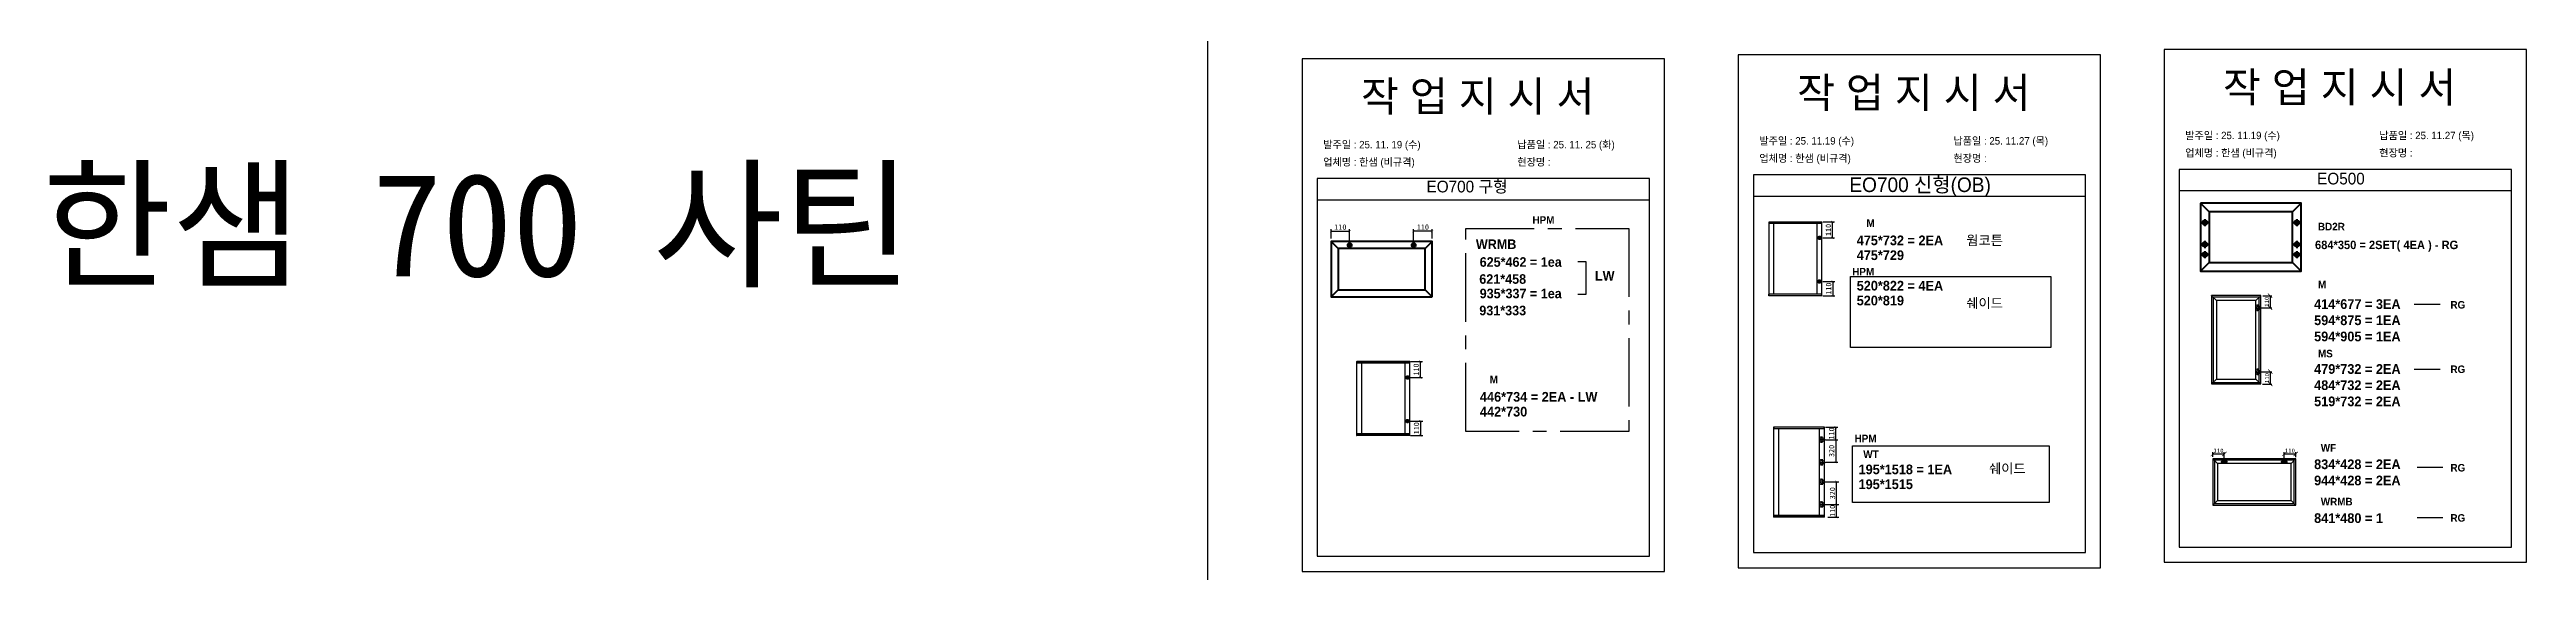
# Model space of a CAD drawing. Header units: millimetres. Extents: x -44117 to 256353, y -2095463 to 65325.
# Drawn here: x 104930 to 116415, y -486342 to -483923 of the extents above; entities that cross this region are included whole.
import ezdxf

# ---------------------------------------------------------------- set-up
doc = ezdxf.new("R2010")
doc.units = ezdxf.units.MM
doc.header["$LTSCALE"] = 10
doc.linetypes.add('CENTER', pattern=[50.8, 31.75, -6.35, 6.35, -6.35])
doc.layers.add('cen', color=1, linetype='CENTER')
doc.layers.add('Layer1', color=7, linetype='Continuous', lineweight=70)
doc.styles.add('MtX_Gulim', font='')
doc.styles.get('MtX_Gulim').set_extended_font_data('Gulim', bold=True)
doc.dimstyles.new('ISO-25', dxfattribs={"dimtxt": 2.5, "dimasz": 2.5, "dimexe": 1, "dimexo": 1, "dimtad": 1, "dimtxsty": 'Standard', "dimblk": 'ARCHTICK', "dimcen": 2.5, "dimadec": 0, "dimazin": 0, "dimtfac": 1, "dimtmove": 0, "dimatfit": 3, "dimfxl": 0, "dimarcsym": 0})

msp = doc.modelspace()

# ---------------------------------------------------------------- texts
at = {"linetype": 'Continuous', "style": 'MtX_Gulim'}
for s, height, p in [('HPM', 35.049344, (111805.87661, -484730.29581)), ('M', 35.04934, (113354.74079, -484744.77531)), ('BD2R', 35.049344, (115448.08233, -484760.94064)), ('WRMB', 44.508282, (111543.63807, -484847.34684)), ('625*462 = 1ea', 44.508282, (111561.12202, -484929.84575)), ('684*350 = 2SET( 4EA ) - RG', 39.2712622, (115434.64312, -484847.9133)), ('LW', 44.508282, (112095.80384, -484993.80563)), ('HPM', 35.049344, (113288.50841, -484970.15022)), ('M', 35.04934, (115448.08233, -485029.70578)), ('935*337 = 1ea', 44.508282, (111561.12202, -485075.79896)), ('RG', 35.049344, (116062.38911, -485123.54587)), ('MS', 35.049344, (115448.08233, -485349.66427)), ('M', 35.04934, (111607.76005, -485469.76402)), ('RG', 35.049344, (116062.38911, -485422.1738)), ('HPM', 35.049344, (113299.46519, -485743.01719)), ('WT', 35.049344, (113339.9057, -485816.10042)), ('WF', 35.049344, (115461.22805, -485785.95216)), ('RG', 35.049344, (116062.38911, -485878.64792)), ('WRMB', 35.049344, (115461.22805, -486035.51979)), ('RG', 35.049344, (116062.38911, -486111.15109))]:
    msp.add_text(s, height=height, dxfattribs=at).set_placement(p)
at = {"color": 242, "linetype": 'Continuous', "true_color": 0xcd2027, "style": 'MtX_Gulim'}
for s, p in [('621*458', (111559.46514, -485008.727)), ('931*333', (111559.46514, -485154.6802))]:
    msp.add_text(s, height=44.508282, dxfattribs=at).set_placement(p)
at = {"attachment_point": 1}
for s, width, gutter_width, heights, insert, char_height in [('{\\fGulim|b0|i0|c129|p50;작 업 지 시 서}', 3307.3198183, 12.5, [-155.84554], (111010.94396, -484069.75568), 140), ('{\\fGulim|b0|i0|c129|p50;작 업 지 시 서}', 3307.3198183, 12.5, [-155.84554], (113033.14743, -484052.30972), 140), ('{\\fGulim|b0|i0|c129|p50;작 업 지 시 서}', 3307.3198183, 12.5, [-155.84554], (115007.80098, -484027.31599), 140), ('\\pt11;{\\fGulim|b0|i0|c129|p50;발주일 : 25. 11.19 (수)}', 3307.3198183, 12.5, [34.50412], (112857.93807, -484329.03014), 34.3), ('{\\fGulim|b0|i0|c129|p50;납품일 : 25. 11.27 (목)}', 3307.3198183, 12.5, [35.09023], (113757.91605, -484329.03014), 34.3), ('\\pt11;{\\fGulim|b0|i0|c129|p50;발주일 : 25. 11.19 (수)}', 3307.3198183, 12.5, [34.50412], (114832.59163, -484304.03641), 34.3), ('{\\fGulim|b0|i0|c129|p50;납품일 : 25. 11.27 (목)}', 3307.3198183, 12.5, [35.09023], (115732.56961, -484304.03641), 34.3), ('{\\f굴림|b0|i0|c129|p50;한샘} 700 {\\f굴림|b0|i0|c129|p50;사틴}', 5072.1082947, 2395.6482, [-533.35869], (104895.62473, -484495.24568), 479.1296392), ('{\\fGulim|b0|i0|c129|p50;업체명 : 한샘 (비규격)}', 3307.3198183, 12.5, [36.11279], (110835.73461, -484427.13228), 34.3), ('{\\fGulim|b0|i0|c129|p50;발주일 : 25. 11. 19 (수)}', 3307.3198183, 12.5, [34.50412], (110835.73461, -484346.4761), 34.3), ('{\\fGulim|b0|i0|c129|p50;현장명 : }', 3307.3198183, 12.5, [-38.2735], (111735.71259, -484427.13228), 34.3), ('{\\fGulim|b0|i0|c129|p50;납품일 : 25. 11. 25 (화)}', 3307.3198183, 12.5, [37.67976], (111735.71259, -484346.4761), 34.3), ('{\\fGulim|b0|i0|c129|p50;업체명 : 한샘 (비규격)}', 3307.3198183, 12.5, [36.11279], (112857.93807, -484409.68632), 34.3), ('{\\fGulim|b0|i0|c129|p50;현장명 : }', 3307.3198183, 12.5, [-38.2735], (113757.91605, -484409.68632), 34.3), ('{\\fGulim|b0|i0|c129|p50;업체명 : 한샘 (비규격)}', 3307.3198183, 12.5, [36.11279], (114832.59163, -484384.69259), 34.3), ('{\\fGulim|b0|i0|c129|p50;현장명 : }', 3307.3198183, 12.5, [-38.2735], (115732.56961, -484384.69259), 34.3), ('{\\fGulim|b0|i0|c129|p50;EO700 구형}', 5224.9748335, 19.74777, [57.05176], (111314.68603, -484530.89723), 54.1878762), ('{\\fGulim|b0|i0|c129|p50;EO700 신형(OB)}', 1597.0710432, 6.03612, [-85.06834], (113275.21833, -484515.74517), 67.6045736), ('{\\fGulim|b0|i0|c129|p50;EO500}', 5224.9748335, 19.74777, [57.05176], (115444.43641, -484494.02949), 54.1878762), ('{\\f굴림|b1|i0|c129|p50;475*732 = 2EA}', 13607.1496112, 175, [-46.36905], (113309.31697, -484784.82118), 45), ('{\\f굴림|b1|i0|c129|p50;웜코튼}', 13607.1496112, 175, [-48.57143], (113817.75706, -484784.82118), 45), ('{\\f굴림|b1|i0|c129|p50;\\C1;475*729}', 13607.1496112, 175, [-46.25], (113309.31697, -484853.63104), 45), ('{\\f굴림|b1|i0|c129|p50;520*822 = 4EA}', 13607.1496112, 175, [46.36905], (113309.31697, -484994.90329), 45), ('{\\f굴림|b1|i0|c129|p50;\\C1;520*819}', 13607.1496112, 175, [-46.25], (113309.31697, -485063.71315), 45), ('{\\f굴림|b1|i0|c129|p50;쉐이드}', 13607.1496112, 175, [-50], (113817.75706, -485076.06274), 45), ('{\\f굴림|b1|i0|c129|p50;414*677 = 3EA\\P594*875 = 1EA\\P594*905 = 1EA}', 13607.1496112, 175, [404.6559], (115430.4467, -485080.16905), 45), ('{\\f굴림|b1|i0|c129|p50;479*732 = 2EA\\P484*732 = 2EA\\P519*732 = 2EA}', 13607.1496112, 175, [404.6559], (115430.4467, -485380.93004), 45), ('{\\f굴림|b1|i0|c129|p50;446*734 = 2EA - LW}', 13607.1496112, 175, [-46.42857], (111562.33623, -485509.8099), 45), ('{\\f굴림|b1|i0|c129|p50;\\C1;442*730}', 13607.1496112, 175, [-46.25], (111562.33623, -485578.61976), 45), ('{\\f굴림|b1|i0|c129|p50;834*428 = 2EA\\P944*428 = 2EA}', 13607.1496112, 175, [404.6559], (115430.4467, -485822.47276), 45), ('{\\f굴림|b1|i0|c129|p50;195*1518 = 1EA}', 13607.1496112, 175, [-46.36905], (113318.01139, -485846.23913), 45), ('{\\f굴림|b1|i0|c129|p50;\\C1;195*1515}', 13607.1496112, 175, [-46.25], (113318.01139, -485915.04899), 45), ('{\\f굴림|b1|i0|c129|p50;쉐이드}', 13607.1496112, 175, [-50], (113923.04628, -485842.52395), 45), ('{\\f굴림|b1|i0|c129|p50;841*480 = 1}', 13607.1496112, 175, [404.6559], (115430.4467, -486072.04039), 45)]:
    msp.add_mtext_dynamic_manual_height_columns(s, width=width, gutter_width=gutter_width, heights=heights, dxfattribs=dict(at, insert=insert, char_height=char_height))

# ---------------------------------------------------------------- blocks, each defined once
blk = doc.blocks.new('_ArchTick')
at = {"color": 0, "linetype": 'ByBlock', "const_width": 0.15}
blk.add_lwpolyline([(-0.5, -0.5), (0.5, 0.5)], dxfattribs=at)
blk = doc.blocks.new('*D3932')
at = {"color": 0, "lineweight": -2}
for p, q in [((114961, -485811), (114961, -485789)), ((114961, -485797), (115014, -485797)), ((115014, -485821), (115014, -485789))]:
    blk.add_line(p, q, dxfattribs=at)
at = {"layer": 'Defpoints', "color": 0}
for p in [(114961, -485819), (115014, -485797), (115014, -485829)]:
    blk.add_point(p, dxfattribs=at)
at = {"color": 0, "lineweight": -2, "xscale": 20, "yscale": 20, "zscale": 20, "rotation": 180}
blk.add_blockref('_ArchTick', (114961, -485797), dxfattribs=at)
at = {"color": 0, "lineweight": -2, "xscale": 20, "yscale": 20, "zscale": 20}
blk.add_blockref('_ArchTick', (115014, -485797), dxfattribs=at)
at = {"color": 0, "insert": (114987, -485782), "char_height": 20, "attachment_point": 5}
blk.add_mtext('110', dxfattribs=at)
blk = doc.blocks.new('*D3933')
at = {"color": 0, "lineweight": -2}
for p, q in [((115292, -485821), (115292, -485789)), ((115292, -485797), (115345, -485797)), ((115345, -485812), (115345, -485789))]:
    blk.add_line(p, q, dxfattribs=at)
at = {"layer": 'Defpoints', "color": 0}
for p in [(115292, -485829), (115345, -485797), (115345, -485820)]:
    blk.add_point(p, dxfattribs=at)
at = {"color": 0, "lineweight": -2, "xscale": 20, "yscale": 20, "zscale": 20, "rotation": 180}
blk.add_blockref('_ArchTick', (115292, -485797), dxfattribs=at)
at = {"color": 0, "lineweight": -2, "xscale": 20, "yscale": 20, "zscale": 20}
blk.add_blockref('_ArchTick', (115345, -485797), dxfattribs=at)
at = {"color": 0, "insert": (115318, -485782), "char_height": 20, "attachment_point": 5}
blk.add_mtext('110', dxfattribs=at)
blk = doc.blocks.new('*D3997')
at = {"color": 0, "lineweight": -2}
for p, q in [((110872, -484798), (110872, -484755)), ((110872, -484765), (110958, -484765)), ((110958, -484814), (110958, -484755))]:
    blk.add_line(p, q, dxfattribs=at)
at = {"layer": 'Defpoints', "color": 0}
for p in [(110958, -484765), (110872, -484813), (110958, -484829)]:
    blk.add_point(p, dxfattribs=at)
at = {"color": 0, "lineweight": -2, "xscale": 10, "yscale": 10, "zscale": 10, "rotation": 180}
blk.add_blockref('_ArchTick', (110872, -484765), dxfattribs=at)
at = {"color": 0, "lineweight": -2, "xscale": 10, "yscale": 10, "zscale": 10}
blk.add_blockref('_ArchTick', (110958, -484765), dxfattribs=at)
at = {"color": 0, "insert": (110915, -484746), "char_height": 25, "attachment_point": 5}
blk.add_mtext('110', dxfattribs=at)
blk = doc.blocks.new('*D3998')
at = {"color": 0, "lineweight": -2}
for p, q in [((111255, -484814), (111255, -484755)), ((111341, -484765), (111255, -484765)), ((111341, -484798), (111341, -484755))]:
    blk.add_line(p, q, dxfattribs=at)
at = {"layer": 'Defpoints', "color": 0}
for p in [(111255, -484765), (111255, -484829), (111341, -484813)]:
    blk.add_point(p, dxfattribs=at)
at = {"color": 0, "lineweight": -2, "xscale": 10, "yscale": 10, "zscale": 10, "rotation": 180}
blk.add_blockref('_ArchTick', (111255, -484765), dxfattribs=at)
at = {"color": 0, "lineweight": -2, "xscale": 10, "yscale": 10, "zscale": 10}
blk.add_blockref('_ArchTick', (111341, -484765), dxfattribs=at)
at = {"color": 0, "insert": (111298, -484746), "char_height": 25, "attachment_point": 5}
blk.add_mtext('110', dxfattribs=at)
blk = doc.blocks.new('*D3999')
at = {"color": 0, "lineweight": -2}
for p, q in [((111241, -485369), (111296, -485369)), ((111286, -485443), (111286, -485369)), ((111241, -485443), (111296, -485443))]:
    blk.add_line(p, q, dxfattribs=at)
at = {"layer": 'Defpoints', "color": 0}
for p in [(111226, -485369), (111286, -485369), (111226, -485443)]:
    blk.add_point(p, dxfattribs=at)
at = {"color": 0, "lineweight": -2, "xscale": 10, "yscale": 10, "zscale": 10}
for p, rotation in [((111286, -485369), 90), ((111286, -485443), 270)]:
    blk.add_blockref('_ArchTick', p, dxfattribs=dict(at, rotation=rotation))
at = {"color": 0, "insert": (111267, -485406), "char_height": 25, "attachment_point": 5, "rotation": 90}
blk.add_mtext('110', dxfattribs=at)
blk = doc.blocks.new('*D4000')
at = {"color": 0, "lineweight": -2}
for p, q in [((111241, -485645), (111297, -485645)), ((111241, -485711), (111297, -485711)), ((111287, -485645), (111287, -485711))]:
    blk.add_line(p, q, dxfattribs=at)
at = {"layer": 'Defpoints', "color": 0}
for p in [(111226, -485645), (111226, -485711), (111287, -485711)]:
    blk.add_point(p, dxfattribs=at)
at = {"color": 0, "lineweight": -2, "xscale": 10, "yscale": 10, "zscale": 10}
for p, rotation in [((111287, -485645), 90), ((111287, -485711), 270)]:
    blk.add_blockref('_ArchTick', p, dxfattribs=dict(at, rotation=rotation))
at = {"color": 0, "insert": (111268, -485678), "char_height": 25, "attachment_point": 5, "rotation": 90}
blk.add_mtext('110', dxfattribs=at)
blk = doc.blocks.new('*D4001')
at = {"color": 0, "lineweight": -2}
for p, q in [((113152, -484722), (113207, -484722)), ((113152, -484796), (113207, -484796)), ((113197, -484796), (113197, -484722))]:
    blk.add_line(p, q, dxfattribs=at)
at = {"layer": 'Defpoints', "color": 0}
for p in [(113137, -484722), (113137, -484796), (113197, -484722)]:
    blk.add_point(p, dxfattribs=at)
at = {"color": 0, "lineweight": -2, "xscale": 10, "yscale": 10, "zscale": 10}
for p, rotation in [((113197, -484722), 90), ((113197, -484796), 270)]:
    blk.add_blockref('_ArchTick', p, dxfattribs=dict(at, rotation=rotation))
at = {"color": 0, "insert": (113178, -484759), "char_height": 25, "attachment_point": 5, "rotation": 90}
blk.add_mtext('110', dxfattribs=at)
blk = doc.blocks.new('*D4002')
at = {"color": 0, "lineweight": -2}
for p, q in [((113152, -484998), (113208, -484998)), ((113198, -484998), (113198, -485065)), ((113152, -485065), (113208, -485065))]:
    blk.add_line(p, q, dxfattribs=at)
at = {"layer": 'Defpoints', "color": 0}
for p in [(113137, -484998), (113137, -485065), (113198, -485065)]:
    blk.add_point(p, dxfattribs=at)
at = {"color": 0, "lineweight": -2, "xscale": 10, "yscale": 10, "zscale": 10}
for p, rotation in [((113198, -484998), 90), ((113198, -485065), 270)]:
    blk.add_blockref('_ArchTick', p, dxfattribs=dict(at, rotation=rotation))
at = {"color": 0, "insert": (113179, -485031), "char_height": 25, "attachment_point": 5, "rotation": 90}
blk.add_mtext('110', dxfattribs=at)
blk = doc.blocks.new('*D4003')
at = {"color": 0, "lineweight": -2}
for p, q in [((113164, -485673), (113222, -485673)), ((113212, -485731), (113212, -485673)), ((113164, -485731), (113222, -485731))]:
    blk.add_line(p, q, dxfattribs=at)
at = {"layer": 'Defpoints', "color": 0}
for p in [(113149, -485673), (113212, -485673), (113149, -485731)]:
    blk.add_point(p, dxfattribs=at)
at = {"color": 0, "lineweight": -2, "xscale": 10, "yscale": 10, "zscale": 10}
for p, rotation in [((113212, -485673), 90), ((113212, -485731), 270)]:
    blk.add_blockref('_ArchTick', p, dxfattribs=dict(at, rotation=rotation))
at = {"color": 0, "insert": (113193, -485702), "char_height": 25, "attachment_point": 5, "rotation": 90}
blk.add_mtext('110', dxfattribs=at)
blk = doc.blocks.new('*D4004')
at = {"color": 0, "lineweight": -2}
for p, q in [((113164, -486031), (113226, -486031)), ((113216, -486090), (113216, -486031)), ((113175, -486090), (113226, -486090))]:
    blk.add_line(p, q, dxfattribs=at)
at = {"layer": 'Defpoints', "color": 0}
for p in [(113149, -486031), (113216, -486031), (113160, -486090)]:
    blk.add_point(p, dxfattribs=at)
at = {"color": 0, "lineweight": -2, "xscale": 10, "yscale": 10, "zscale": 10}
for p, rotation in [((113216, -486031), 90), ((113216, -486090), 270)]:
    blk.add_blockref('_ArchTick', p, dxfattribs=dict(at, rotation=rotation))
at = {"color": 0, "insert": (113197, -486061), "char_height": 25, "attachment_point": 5, "rotation": 90}
blk.add_mtext('110', dxfattribs=at)
blk = doc.blocks.new('*D4005')
at = {"color": 0, "lineweight": -2}
for p, q in [((113164, -485926), (113226, -485926)), ((113216, -486031), (113216, -485926)), ((113164, -486031), (113226, -486031))]:
    blk.add_line(p, q, dxfattribs=at)
at = {"layer": 'Defpoints', "color": 0}
for p in [(113149, -485926), (113216, -485926), (113149, -486031)]:
    blk.add_point(p, dxfattribs=at)
at = {"color": 0, "lineweight": -2, "xscale": 10, "yscale": 10, "zscale": 10}
for p, rotation in [((113216, -485926), 90), ((113216, -486031), 270)]:
    blk.add_blockref('_ArchTick', p, dxfattribs=dict(at, rotation=rotation))
at = {"color": 0, "insert": (113197, -485979), "char_height": 25, "attachment_point": 5, "rotation": 90}
blk.add_mtext('320', dxfattribs=at)
blk = doc.blocks.new('*D4006')
at = {"color": 0, "lineweight": -2}
for p, q in [((113164, -485731), (113222, -485731)), ((113212, -485731), (113212, -485836)), ((113164, -485836), (113222, -485836))]:
    blk.add_line(p, q, dxfattribs=at)
at = {"layer": 'Defpoints', "color": 0}
for p in [(113149, -485731), (113149, -485836), (113212, -485836)]:
    blk.add_point(p, dxfattribs=at)
at = {"color": 0, "lineweight": -2, "xscale": 10, "yscale": 10, "zscale": 10}
for p, rotation in [((113212, -485731), 90), ((113212, -485836), 270)]:
    blk.add_blockref('_ArchTick', p, dxfattribs=dict(at, rotation=rotation))
at = {"color": 0, "insert": (113193, -485783), "char_height": 25, "attachment_point": 5, "rotation": 90}
blk.add_mtext('320', dxfattribs=at)
blk = doc.blocks.new('*D4007')
at = {"color": 0, "lineweight": -2}
for p, q in [((115181, -485120), (115234, -485120)), ((115192, -485064), (115234, -485064)), ((115226, -485064), (115226, -485120))]:
    blk.add_line(p, q, dxfattribs=at)
at = {"layer": 'Defpoints', "color": 0}
for p in [(115173, -485120), (115184, -485064), (115226, -485120)]:
    blk.add_point(p, dxfattribs=at)
at = {"color": 0, "lineweight": -2, "xscale": 20, "yscale": 20, "zscale": 20}
for p, rotation in [((115226, -485064), 90), ((115226, -485120), 270)]:
    blk.add_blockref('_ArchTick', p, dxfattribs=dict(at, rotation=rotation))
at = {"color": 0, "insert": (115211, -485092), "char_height": 20, "attachment_point": 5, "rotation": 90}
blk.add_mtext('110', dxfattribs=at)
blk = doc.blocks.new('*D4008')
at = {"color": 0, "lineweight": -2}
for p, q in [((115181, -485416), (115235, -485416)), ((115191, -485473), (115235, -485473)), ((115227, -485416), (115227, -485473))]:
    blk.add_line(p, q, dxfattribs=at)
at = {"layer": 'Defpoints', "color": 0}
for p in [(115173, -485416), (115183, -485473), (115227, -485473)]:
    blk.add_point(p, dxfattribs=at)
at = {"color": 0, "lineweight": -2, "xscale": 20, "yscale": 20, "zscale": 20}
for p, rotation in [((115227, -485416), 90), ((115227, -485473), 270)]:
    blk.add_blockref('_ArchTick', p, dxfattribs=dict(at, rotation=rotation))
at = {"color": 0, "insert": (115212, -485445), "char_height": 20, "attachment_point": 5, "rotation": 90}
blk.add_mtext('110', dxfattribs=at)

# ---------------------------------------------------------------- dimensions: what is measured, and where the dimension line sits
for base, p1, p2, angle, text, override, picture, middle in [((110958.23305, -484764.74973), (110872.3628, -484812.60602), (110958.23305, -484828.98106), 180, '110', {"dimscale": 10, "dimasz": 1, "dimexo": 1.5, "dimtxsty": 'Standard'}, '*D3997', (110915.29793, -484745.99973)), ((113196.72947, -484722.33477), (113137.11569, -484795.95125), (113137.11569, -484722.33477), 90, '110', {"dimscale": 10, "dimasz": 1, "dimexo": 1.5, "dimtxsty": 'Standard'}, '*D4001', (113177.97947, -484759.14301)), ((113197.68294, -485064.71359), (113137.11569, -484997.82921), (113137.11569, -485064.71359), 90, '110', {"dimscale": 10, "dimasz": 1, "dimexo": 1.5, "dimtxsty": 'Standard'}, '*D4002', (113178.93294, -485031.2714)), ((115226.17484, -485119.84549, 20.09702), (115183.60369, -485063.73865, 94.61404), (115173.05125, -485119.84549, 20.09702), 90, '110', {"dimscale": 8}, '*D4007', (115211.17484, -485091.79207, 20.09702)), ((111285.98174, -485369.10642), (111226.36797, -485442.7229), (111226.36797, -485369.10642), 90, '110', {"dimscale": 10, "dimasz": 1, "dimexo": 1.5, "dimtxsty": 'Standard'}, '*D3999', (111267.23174, -485405.91466)), ((115226.69166, -485472.96613, 20.09702), (115173.04948, -485416.34329, 20.09702), (115183.08769, -485472.96613, 94.61404), 90, '110', {"dimscale": 8, "dimtxsty": 'Standard'}, '*D4008', (115211.69166, -485444.65471, 20.09702)), ((111286.93521, -485711.48524), (111226.36797, -485644.60086), (111226.36797, -485711.48524), 90, '110', {"dimscale": 10, "dimasz": 1, "dimexo": 1.5, "dimtxsty": 'Standard'}, '*D4000', (111268.18521, -485678.04305)), ((113211.67084, -485836.06986), (113148.7457, -485730.88732), (113148.7457, -485836.06986), 90, '320', {"dimscale": 10, "dimasz": 1, "dimexo": 1.5, "dimtxsty": 'Standard'}, '*D4006', (113192.92084, -485783.47859)), ((115013.75704, -485796.81493), (114961.14029, -485819.28959, 69.88173), (115013.75704, -485829.18562), 180, '110', {"dimscale": 8}, '*D3932', (114987.44866, -485781.81493)), ((115344.912, -485796.81493), (115291.81136, -485829.18728), (115344.912, -485819.77349, 69.88173), 180, '110', {"dimscale": 8, "dimtxsty": 'Standard'}, '*D3933', (115318.36168, -485781.81493)), ((113216.2423, -485926.27986), (113148.7457, -486031.46238), (113148.7457, -485926.27986), 90, '320', {"dimscale": 10, "dimasz": 1, "dimexo": 1.5, "dimtxsty": 'Standard'}, '*D4005', (113197.4923, -485978.87112)), ((113216.2423, -486031.46238), (113160.38424, -486089.96708), (113148.7457, -486031.46238), 90, '110', {"dimscale": 10, "dimasz": 1, "dimexo": 1.5, "dimtxsty": 'Standard'}, '*D4004', (113197.4923, -486060.71473))]:
    dim = msp.add_linear_dim(base=base, p1=p1, p2=p2, angle=angle, text=text, dimstyle='ISO-25', override=override)
    dim.commit()
    dim.dimension.update_dxf_attribs({"geometry": picture, "text_midpoint": middle})
dim = msp.add_linear_dim(base=(111255.03008, -484764.74973), p1=(111340.90032, -484812.60602), p2=(111255.03008, -484828.98106), text='110', dimstyle='ISO-25', override={"dimscale": 10, "dimasz": 1, "dimexo": 1.5, "dimtxsty": 'Standard'})
dim.commit()
dim.dimension.update_dxf_attribs({"geometry": '*D3998', "text_midpoint": (111297.9652, -484745.99973)})
dim = msp.add_linear_dim(base=(113211.67084, -485673.05023), p1=(113148.7457, -485730.88732), p2=(113148.7457, -485673.05023), angle=90, text='110', dimstyle='ISO-25', override={"dimscale": 10, "dimasz": 1, "dimexo": 1.5, "dimtxsty": 'Standard'})
dim.commit()
dim.dimension.update_dxf_attribs({"geometry": '*D4003', "text_midpoint": (113211.67084, -485701.96877), "dimtype": 160})

# ---------------------------------------------------------------- linework, layer by layer
for p, q in [((112348.13736, -484520.76289), (110808.13736, -484520.76289)), ((114370.34082, -484503.31693), (112830.34082, -484503.31693)), ((116344.99438, -484478.3232), (114804.99438, -484478.3232)), ((112348.13736, -484620.76289), (110808.13736, -484620.76289)), ((114370.34082, -484603.31693), (112830.34082, -484603.31693)), ((116344.99438, -484578.3232), (114804.99438, -484578.3232)), ((112901.25304, -484722.58073), (112901.25304, -485064.46762)), ((113147.75368, -484723.02346), (112901.25304, -484723.02346)), ((113147.75368, -484729.71362), (112901.25304, -484729.71362)), ((113147.50771, -484722.33477), (112901.499, -484722.33477)), ((112923.14363, -484729.2217), (112923.14363, -485057.33473)), ((113125.61712, -485057.33473), (113125.61712, -484729.71362)), ((113146.52387, -484729.71362), (113146.52387, -484722.33477)), ((113147.75368, -485064.46762), (113147.75368, -484722.58073)), ((113147.75368, -485057.33473), (112901.25304, -485057.33473)), ((113147.75368, -485064.02489), (112901.25304, -485064.02489)), ((113147.50771, -485064.71359), (112901.499, -485064.71359)), ((112902.48284, -485064.71359), (112902.48284, -485057.33473)), ((113146.52387, -485057.33473), (113146.52387, -485064.71359)), ((115183.60369, -485063.22265, 20.09702), (114954.0238, -485063.22265, 20.09702)), ((114954.0238, -485063.22265, 20.09702), (114954.0238, -485472.96613, 20.09702)), ((114954.5398, -485063.73865, 94.61404), (114954.0238, -485063.73865, 94.61404)), ((114954.5398, -485063.73865, 94.61404), (114954.5398, -485063.22265, 94.61404)), ((114976.98179, -485086.18064, 20.09702), (114954.5398, -485063.73865, 20.09702)), ((115175.98534, -485070.841, 20.09702), (114961.64215, -485070.841, 20.09702)), ((114961.64215, -485070.841, 20.09702), (114961.64215, -485465.34778, 20.09702)), ((115160.6457, -485086.18064, 20.09702), (114976.98179, -485086.18064, 20.09702)), ((114976.98179, -485086.18064, 20.09702), (114976.98179, -485450.00814, 20.09702)), ((115159.01257, -485119.84549, 20.09702), (115187.08993, -485119.84549, 20.09702)), ((115160.6457, -485086.18064, 20.09702), (115183.08769, -485063.73865, 20.09702)), ((115160.6457, -485450.00814, 20.09702), (115160.6457, -485086.18064, 20.09702)), ((115164.55783, -485108.26354, 20.09702), (115172.27912, -485108.26354, 20.09702)), ((115164.55783, -485131.42743, 20.09702), (115172.27912, -485131.42743, 20.09702)), ((115168.41847, -485112.12419, 20.09702), (115168.41847, -485104.4029, 20.09702)), ((115168.41847, -485135.28808, 20.09702), (115168.41847, -485127.56679, 20.09702)), ((115173.05125, -485105.8068, 20.09702), (115173.05125, -485133.88417, 20.09702)), ((115175.98534, -485465.34778, 20.09702), (115175.98534, -485070.841, 20.09702)), ((115183.08769, -485063.73865, 94.61404), (115183.08769, -485063.22265, 94.61404)), ((115183.08769, -485063.73865, 94.61404), (115183.08769, -485063.22265, 94.61404)), ((115183.08769, -485063.73865, 94.61404), (115183.60369, -485063.73865, 94.61404)), ((115183.08769, -485063.73865, 94.61404), (115183.60369, -485063.73865, 94.61404)), ((115183.60369, -485472.96613, 20.09702), (115183.60369, -485063.22265, 20.09702)), ((110990.50531, -485369.35239), (110990.50531, -485711.23927)), ((111237.00595, -485369.79512), (110990.50531, -485369.79512)), ((111236.75999, -485369.10642), (110990.75127, -485369.10642)), ((111235.77614, -485376.48528), (111235.77614, -485369.10642)), ((111237.00595, -485711.23927), (111237.00595, -485369.35239)), ((111237.00595, -485376.48528), (110990.50531, -485376.48528)), ((111012.39591, -485375.99335), (111012.39591, -485704.10639)), ((111214.86939, -485704.10639), (111214.86939, -485376.48528)), ((114954.5398, -485472.45013, 94.61404), (114954.0238, -485472.45013, 94.61404)), ((114954.0238, -485472.96613, 20.09702), (115183.60369, -485472.96613, 20.09702)), ((114976.98179, -485450.00814, 20.09702), (114954.5398, -485472.45013, 20.09702)), ((114954.5398, -485472.45013, 94.61404), (114954.5398, -485472.96613, 94.61404)), ((114961.64215, -485465.34778, 20.09702), (115175.98534, -485465.34778, 20.09702)), ((114976.98179, -485450.00814, 20.09702), (115160.6457, -485450.00814, 20.09702)), ((115159.0108, -485416.34329, 20.09702), (115187.08816, -485416.34329, 20.09702)), ((115160.6422, -485450.00814, 20.09702), (115183.08935, -485472.45013, 20.09702)), ((115164.29868, -485404.76134, 20.09702), (115172.01997, -485404.76134, 20.09702)), ((115164.29868, -485427.92523, 20.09702), (115172.01997, -485427.92523, 20.09702)), ((115168.15932, -485400.90069, 20.09702), (115168.15932, -485408.62199, 20.09702)), ((115168.15932, -485424.06458, 20.09702), (115168.15932, -485431.78588, 20.09702)), ((115173.04948, -485402.3046, 20.09702), (115173.04948, -485430.38196, 20.09702)), ((115181.54645, -485472.9679, 20.09702), (115181.54468, -485472.96613, 20.09702)), ((115183.08769, -485472.45013, 94.61404), (115183.60369, -485472.45013, 94.61404)), ((115183.08769, -485472.45013, 94.61404), (115183.08769, -485472.96613, 94.61404)), ((115183.08769, -485472.45013, 94.61404), (115183.60369, -485472.45013, 94.61404)), ((115183.08769, -485472.45013, 94.61404), (115183.08769, -485472.96613, 94.61404)), ((111237.00595, -485704.10639), (110990.50531, -485704.10639)), ((111237.00595, -485710.79655), (110990.50531, -485710.79655)), ((111236.75999, -485711.48524), (110990.75127, -485711.48524)), ((110991.73512, -485711.48524), (110991.73512, -485704.10639)), ((111235.77614, -485704.10639), (111235.77614, -485711.48524)), ((112923.46867, -485672.57092), (112923.46867, -486089.77878)), ((113160.46223, -485673.05023), (112923.46867, -485673.05023)), ((113160.46223, -485680.29318), (112923.46867, -485680.29318)), ((113160.19595, -485672.30464), (112923.73495, -485672.30464)), ((112924.80009, -485672.30464), (112924.80009, -485680.29318)), ((112947.16802, -485679.76061), (112947.16802, -486082.05653)), ((113136.49659, -486082.05653), (113136.49659, -485680.29318)), ((113143.95257, -485716.77421), (113143.95257, -485721.03477)), ((113148.7457, -485745.41191), (113148.7457, -485716.36273)), ((113159.13081, -485680.29318), (113159.13081, -485672.30464)), ((113160.46223, -486089.77878), (113160.46223, -485672.57092)), ((113134.22111, -485730.88732), (113163.27029, -485730.88732)), ((113146.08285, -485718.90449), (113141.82229, -485718.90449)), ((113146.08285, -485742.87013), (113141.82229, -485742.87013)), ((113146.08285, -485824.08703), (113141.82229, -485824.08703)), ((113143.95257, -485740.73986), (113143.95257, -485745.00041)), ((113143.95257, -485821.95675), (113143.95257, -485826.21731)), ((113148.7457, -485821.54527), (113148.7457, -485850.59445)), ((114960.65639, -485819.28959), (114960.65639, -486034.58859)), ((115344.912, -485819.28959), (114960.65639, -485819.28959)), ((114961.14029, -485819.77349, 69.88173), (114960.65639, -485819.77349, 69.88173)), ((114961.14029, -485819.77349, 69.88173), (114960.65639, -485819.77349, 69.88173)), ((114961.14029, -485819.77349, 69.88173), (114961.14029, -485819.28959, 69.88173)), ((114961.14029, -485819.77349, 69.88173), (114961.14029, -485819.28959, 69.88173)), ((114982.18629, -485840.81949), (114961.14029, -485819.77349)), ((114967.80084, -485826.43404), (114967.80084, -486027.44414)), ((115337.76755, -485826.43404), (114967.80084, -485826.43404)), ((115000.59162, -485829.18562), (115026.92244, -485829.18562)), ((115002.89554, -485837.15071), (115002.89554, -485829.90972)), ((115013.75704, -485842.35103), (115013.75704, -485816.0202)), ((115024.61853, -485837.15071), (115024.61853, -485829.90972)), ((115278.64594, -485829.18728), (115304.97677, -485829.18728)), ((115280.94986, -485837.39374), (115280.94986, -485830.15274)), ((115291.81136, -485842.35269), (115291.81136, -485816.02187)), ((115302.67286, -485837.39374), (115302.67286, -485830.15274)), ((115323.3821, -485840.82277), (115344.4281, -485819.77194)), ((115337.76755, -486027.44414), (115337.76755, -485826.43404)), ((115344.4281, -485819.77349, 69.88173), (115344.4281, -485819.28959, 69.88173)), ((115344.4281, -485819.77349, 69.88173), (115344.4281, -485819.28959, 69.88173)), ((115344.4281, -485819.77349, 69.88173), (115344.912, -485819.77349, 69.88173)), ((115344.4281, -485819.77349, 69.88173), (115344.912, -485819.77349, 69.88173)), ((115344.912, -486034.58859), (115344.912, -485819.28959)), ((115344.91367, -485821.21886), (115344.912, -485821.22052)), ((113134.22111, -485836.06986), (113163.27029, -485836.06986)), ((113134.22111, -485926.27986), (113163.27029, -485926.27986)), ((113146.08285, -485848.05267), (113141.82229, -485848.05267)), ((113146.08285, -485914.29703), (113141.82229, -485914.29703)), ((113146.08285, -485938.26267), (113141.82229, -485938.26267)), ((113143.95257, -485845.92239), (113143.95257, -485850.18295)), ((113143.95257, -485912.16675), (113143.95257, -485916.42731)), ((113143.95257, -485936.13239), (113143.95257, -485940.39295)), ((113148.7457, -485911.75527), (113148.7457, -485940.80444)), ((114982.18629, -485840.81949), (114982.18629, -486013.05869)), ((115323.3821, -485840.81949), (114982.18629, -485840.81949)), ((115006.51604, -485833.53022), (114999.27504, -485833.53022)), ((115028.23903, -485833.53022), (115020.99804, -485833.53022)), ((115277.32936, -485833.77324), (115284.57036, -485833.77324)), ((115299.05236, -485833.77324), (115306.29335, -485833.77324)), ((115323.3821, -486013.05869), (115323.3821, -485840.81949)), ((113134.22111, -486031.46239), (113163.27029, -486031.46239)), ((113146.08285, -486019.47955), (113141.82229, -486019.47955)), ((113146.08285, -486043.44519), (113141.82229, -486043.44519)), ((113143.95257, -486017.34927), (113143.95257, -486021.60983)), ((113143.95257, -486041.31492), (113143.95257, -486045.57547)), ((113148.7457, -486016.93779), (113148.7457, -486045.98697)), ((114961.14029, -486034.10469, 69.88173), (114960.65639, -486034.10469, 69.88173)), ((114960.65639, -486034.58859), (115344.912, -486034.58859)), ((114982.18629, -486013.05869), (114961.14029, -486034.10469)), ((114961.14029, -486034.10469, 69.88173), (114961.14029, -486034.58859, 69.88173)), ((114967.80084, -486027.44414), (115337.76755, -486027.44414)), ((114982.18629, -486013.05869), (115323.3821, -486013.05869)), ((115323.3821, -486013.05869), (115344.4281, -486034.10469)), ((115344.4281, -486034.10469, 69.88173), (115344.4281, -486034.58859, 69.88173)), ((115344.4281, -486034.10469, 69.88173), (115344.912, -486034.10469, 69.88173)), ((113160.46223, -486082.05653), (112923.46867, -486082.05653)), ((113160.46223, -486089.29948), (112923.46867, -486089.29948)), ((113160.19595, -486090.04508), (112923.73495, -486090.04508)), ((112924.80009, -486090.04508), (112924.80009, -486082.05653)), ((113159.13081, -486082.05653), (113159.13081, -486090.04508))]:
    msp.add_line(p, q)
at = {"color": 1}
for p in [(110300.49669, 21924.9366), (110300.49669, 14161.07811), (110300.49669, 18584.38997), (110300.49669, 10820.53148), (110300.49669, 18627.87121), (110300.49669, 10864.01272), (110300.49669, 15287.32457), (110300.49669, 7523.46608), (110300.49669, 3746.75115), (110300.49669, 21924.9366), (110300.49669, 14161.07811), (110300.49669, 18584.38997), (110300.49669, 10820.53148), (110300.49669, 18627.87121), (110300.49669, 10864.01272), (110300.49669, 15287.32457), (110300.49669, 7523.46608), (110300.49669, 3746.75115), (110300.49669, 21924.9366), (110300.49669, 14161.07811), (110300.49669, 18584.38997), (110300.49669, 10820.53148), (110300.49669, 18627.87121), (110300.49669, 10864.01272), (110300.49669, 15287.32457), (110300.49669, 7523.46608), (110300.49669, 3746.75115), (110300.49669, 21924.9366), (110300.49669, 14161.07811), (110300.49669, 18584.38997), (110300.49669, 10820.53148), (110300.49669, 18627.87121), (110300.49669, 10864.01272), (110300.49669, 15287.32457), (110300.49669, 7523.46608), (110300.49669, 3746.75115), (110300.49669, 21924.9366), (110300.49669, 14161.07811), (110300.49669, 18584.38997), (110300.49669, 10820.53148), (110300.49669, 18627.87121), (110300.49669, 10864.01272), (110300.49669, 15287.32457), (110300.49669, 7523.46608), (110300.49669, 3746.75115), (110300.49669, 21924.9366), (110300.49669, 14161.07811), (110300.49669, 18584.38997), (110300.49669, 10820.53148), (110300.49669, 18627.87121), (110300.49669, 10864.01272), (110300.49669, 15287.32457), (110300.49669, 7523.46608), (110300.49669, 3746.75115), (110300.49669, 21924.9366), (110300.49669, 14161.07811), (110300.49669, 18584.38997), (110300.49669, 10820.53148), (110300.49669, 18627.87121), (110300.49669, 10864.01272), (110300.49669, 15287.32457), (110300.49669, 7523.46608), (110300.49669, 3746.75115), (110300.49669, 21924.9366), (110300.49669, 14161.07811), (110300.49669, 18584.38997), (110300.49669, 10820.53148), (110300.49669, 18627.87121), (110300.49669, 10864.01272), (110300.49669, 15287.32457), (110300.49669, 7523.46608), (110300.49669, 3746.75115), (110300.49669, 21924.9366), (110300.49669, 14161.07811), (110300.49669, 18584.38997), (110300.49669, 10820.53148), (110300.49669, 18627.87121), (110300.49669, 10864.01272), (110300.49669, 15287.32457), (110300.49669, 7523.46608), (110300.49669, 3746.75115), (110300.49669, 21924.9366), (110300.49669, 14161.07811), (110300.49669, 18584.38997), (110300.49669, 10820.53148), (110300.49669, 18627.87121), (110300.49669, 10864.01272), (110300.49669, 15287.32457), (110300.49669, 7523.46608), (110300.49669, 3746.75115), (110300.49669, 12702.87182), (110300.49669, 4939.01333), (110300.49669, 9362.32519), (110300.49669, 1598.4667), (110300.49669, 9405.80642), (110300.49669, 1641.94794), (110300.49669, 6065.25979), (110300.49669, -1698.5987), (110300.49669, -5475.31363), (110300.49669, 12702.87182), (110300.49669, 4939.01333), (110300.49669, 9362.32519), (110300.49669, 1598.4667), (110300.49669, 9405.80642), (110300.49669, 1641.94794), (110300.49669, 6065.25979), (110300.49669, -1698.5987), (110300.49669, -5475.31363), (110300.49669, 12702.87182), (110300.49669, 4939.01333), (110300.49669, 9362.32519), (110300.49669, 1598.4667), (110300.49669, 9405.80642), (110300.49669, 1641.94794), (110300.49669, 6065.25979), (110300.49669, -1698.5987), (110300.49669, -5475.31363), (110300.49669, 12702.87182), (110300.49669, 4939.01333), (110300.49669, 9362.32519), (110300.49669, 1598.4667), (110300.49669, 9405.80642), (110300.49669, 1641.94794), (110300.49669, 6065.25979), (110300.49669, -1698.5987), (110300.49669, -5475.31363), (110300.49669, 12702.87182), (110300.49669, 4939.01333), (110300.49669, 9362.32519), (110300.49669, 1598.4667), (110300.49669, 9405.80642), (110300.49669, 1641.94794), (110300.49669, 6065.25979), (110300.49669, -1698.5987), (110300.49669, -5475.31363)]:
    msp.add_xline(p, (0, 1), dxfattribs=at)
for points in [[(110738.13736, -486341.59317), (112418.13736, -486341.59317), (112418.13736, -483965.59317), (110738.13736, -483965.59317)], [(112760.34082, -486324.14721), (114440.34082, -486324.14721), (114440.34082, -483948.14721), (112760.34082, -483948.14721)], [(114734.99438, -486299.15348), (116414.99438, -486299.15348), (116414.99438, -483923.15348), (114734.99438, -483923.15348)], [(113281.00814, -484975.46821), (114208.97098, -484975.46821), (114208.97098, -485303.68658), (113281.00814, -485303.68658)], [(113289.77598, -485760.30749), (114202.47305, -485760.30749), (114202.47305, -486022.84722), (113289.77598, -486022.84722)]]:
    msp.add_lwpolyline(points, close=True)
for points in [[(110808.13736, -484520.76289), (110808.13736, -486271.59317), (112348.13736, -486271.59317), (112348.13736, -484520.76289)], [(112830.34082, -484503.31693), (112830.34082, -486254.14721), (114370.34082, -486254.14721), (114370.34082, -484503.31693)], [(114804.99438, -484478.3232), (114804.99438, -486229.15348), (116344.99438, -486229.15348), (116344.99438, -484478.3232)], [(112016.77268, -484905.44801), (112053.84003, -484905.44801), (112053.84003, -485058.55228), (112016.77268, -485058.55228)], [(115894.86719, -485102.78441), (116014.19208, -485102.78441)], [(115894.86719, -485403.54539), (116014.19208, -485403.54539)], [(115908.01291, -485859.03079), (116027.3378, -485859.03079)], [(115908.01291, -486091.53397), (116027.3378, -486091.53397)]]:
    msp.add_lwpolyline(points)
for centre, radius in [((115173.05125, -485119.84549, 20.09702), 9.00818), ((115168.41847, -485108.26354, 20.09702), 2.00754), ((115168.41847, -485131.42743, 20.09702), 2.00754), ((115173.04948, -485416.34329, 20.09702), 9.00818), ((115168.15932, -485404.76134, 20.09702), 2.00754), ((115168.15932, -485427.92523, 20.09702), 2.00754), ((113148.7457, -485730.88732), 9.31997), ((113148.7457, -485836.06986), 9.31997), ((113143.95257, -485718.90449), 0.85211), ((113143.95257, -485742.87013), 0.85211), ((113143.95257, -485824.08703), 0.85211), ((115002.89554, -485833.53022), 1.88266), ((115013.75704, -485829.18562), 8.44783), ((115024.61853, -485833.53022), 1.88266), ((115291.81136, -485829.18728), 8.44783), ((113148.7457, -485926.27986), 9.31997), ((113143.95257, -485848.05267), 0.85211), ((113143.95257, -485914.29703), 0.85211), ((113143.95257, -485938.26267), 0.85211), ((115280.94986, -485833.77324), 1.88266), ((115302.67285, -485833.77324), 1.88266), ((113148.7457, -486031.46239), 9.31997), ((113143.95257, -486019.47955), 0.85211), ((113143.95257, -486043.44519), 0.85211)]:
    msp.add_circle(centre, radius)
for centre, radius, start, end in [((113147.50771, -484722.58073), 0.24596, 0, 90), ((112901.499, -485064.46763), 0.24596, 180, 270), ((113147.50771, -485064.46763), 0.24596, 270, 0), ((111236.75999, -485369.35239), 0.24596, 0, 90), ((110990.75127, -485711.23928), 0.24596, 180, 270), ((111236.75999, -485711.23928), 0.24596, 270, 0), ((112923.73495, -485672.57092), 0.26628, 90, 180), ((113160.19595, -485672.57092), 0.26628, 0, 90), ((112923.73495, -486089.77879), 0.26628, 180, 270), ((113160.19595, -486089.77879), 0.26628, 270, 0)]:
    msp.add_arc(centre, radius, start, end)
at = {"layer": 'cen'}
msp.add_lwpolyline([(111496.8129, -484752.14297), (112252.3422, -484752.14297), (112252.3422, -485692.50387), (111496.8129, -485692.50387)], close=True, dxfattribs=at)
at = {"layer": 'Layer1'}
for p, q in [((114903.9587, -484635.69621), (114943.20112, -484674.93864)), ((115330.63947, -484674.93864), (115369.8819, -484635.69621)), ((113137.11569, -484786.88605), (113137.11569, -484805.01645)), ((114923.44368, -484708.97912), (114923.44368, -484741.60223)), ((115349.54833, -484708.97912), (115349.54833, -484741.60223)), ((110904.42613, -484844.66935), (110872.3628, -484812.60602)), ((110944.90557, -484828.98106), (110971.56053, -484828.98106)), ((111268.35756, -484828.98106), (111241.7026, -484828.98106)), ((111340.90032, -484812.60602), (111308.837, -484844.66935)), ((111308.837, -484844.66935), (111340.90032, -484812.60602)), ((114903.9587, -484949.63563), (114943.20112, -484910.3932)), ((114943.20112, -484910.3932), (114903.9587, -484949.63563)), ((114923.44368, -484856.72395), (114923.44368, -484889.34706)), ((114923.97899, -484810.15221), (114923.97899, -484842.77532)), ((115330.63947, -484910.3932), (115369.8819, -484949.63563)), ((115349.54833, -484856.72395), (115349.54833, -484889.34706)), ((115350.08364, -484810.15221), (115350.08364, -484842.77532)), ((113137.11569, -485006.89441), (113137.11569, -484988.76401)), ((110904.42613, -485037.04929), (110872.3628, -485069.11262)), ((111340.90032, -485069.11262), (111308.837, -485037.04929)), ((111226.36797, -485433.6577), (111226.36797, -485451.7881)), ((111226.36797, -485653.66606), (111226.36797, -485635.53566))]:
    msp.add_line(p, q, dxfattribs=at)
for points in [[(114903.9587, -484635.69621), (114903.9587, -484949.63563), (115369.8819, -484949.63563), (115369.8819, -484635.69621)], [(114943.20112, -484674.93864), (114943.20112, -484910.3932), (115330.63947, -484910.3932), (115330.63947, -484674.93864)], [(113146.18089, -484795.95125), (113128.05049, -484795.95125)], [(114939.75524, -484725.29068), (114907.13212, -484725.29068)], [(115365.85989, -484725.29068), (115333.23678, -484725.29068)], [(111340.90032, -485069.11262), (111340.90032, -484812.60602), (110872.3628, -484812.60602), (110872.3628, -485069.11262)], [(111308.837, -485037.04929), (111308.837, -484844.66935), (110904.42613, -484844.66935), (110904.42613, -485037.04929)], [(110958.23305, -484815.65358), (110958.23305, -484842.30854)], [(111255.03008, -484815.65358), (111255.03008, -484842.30854)], [(114939.75524, -484873.0355), (114907.13212, -484873.0355)], [(114940.29054, -484826.46377), (114907.66743, -484826.46377)], [(115365.85989, -484873.0355), (115333.23678, -484873.0355)], [(115366.3952, -484826.46377), (115333.77208, -484826.46377)], [(113146.18089, -484997.82921), (113128.05049, -484997.82921)], [(111235.43317, -485442.7229), (111217.30276, -485442.7229)], [(111235.43317, -485644.60086), (111217.30276, -485644.60086)]]:
    msp.add_lwpolyline(points, close=True, dxfattribs=at)
for centre, radius in [((113137.11569, -484795.95125), 6.04347), ((114923.44368, -484725.29068), 10.87437), ((115349.54833, -484725.29068), 10.87437), ((110958.23305, -484828.98106), 8.88499), ((111255.03008, -484828.98106), 8.88499), ((114923.44368, -484873.0355), 10.87437), ((114923.97899, -484826.46377), 10.87437), ((115349.54833, -484873.0355), 10.87437), ((115350.08364, -484826.46377), 10.87437), ((113137.11569, -484997.82921), 6.04347), ((111226.36797, -485442.7229), 6.04347), ((111226.36797, -485644.60086), 6.04347)]:
    msp.add_circle(centre, radius, dxfattribs=at)

msp.set_redraw_order([(e.dxf.handle, doc.entitydb.next_handle()) for e in msp.query("TEXT MTEXT ATTDEF DIMENSION ARC_DIMENSION")])  # texts and dimensions are drawn at this point

doc.saveas('drawing.dxf')
